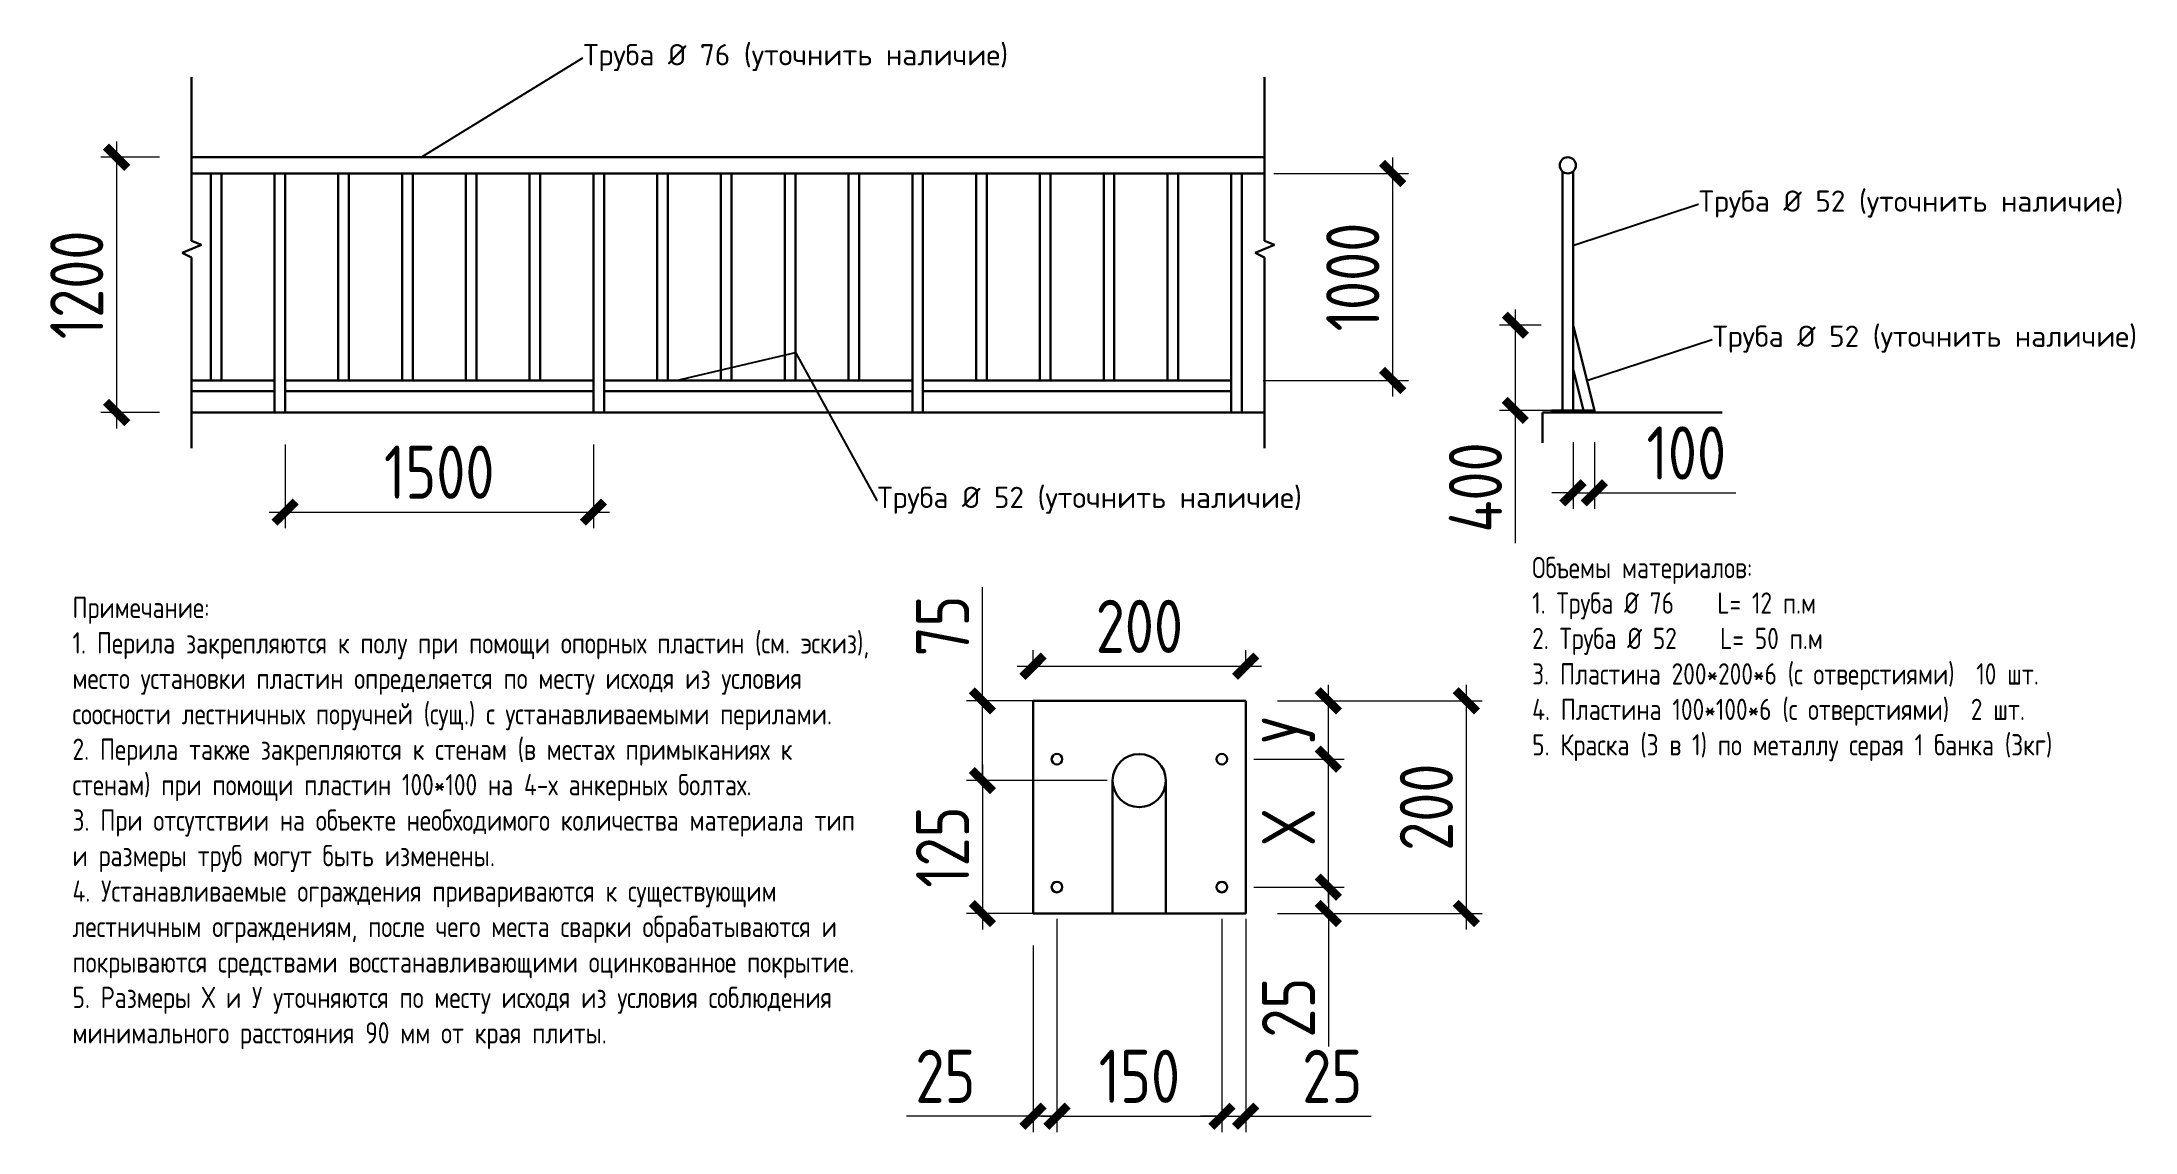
# Model space of a CAD drawing. Extents: x -965262 to 1142518, y -357520 to 71675.
# Drawn here: x -713429 to -703584, y -106259 to -101132 of the extents above; entities that cross this region are included whole.
import ezdxf
from ezdxf import colors
from ezdxf.entities.mleader import LeaderData, LeaderLine
from ezdxf.math import Vec2, Vec3

# ---------------------------------------------------------------- set-up
doc = ezdxf.new("R2010")
doc.units = 0
doc.header["$LTSCALE"] = 10
doc.layers.get('0').update_dxf_attribs({"linetype": 'CONTINUOUS', "lineweight": 30})
doc.layers.get('Defpoints').update_dxf_attribs({"linetype": 'CONTINUOUS'})
doc.styles.get("Standard").update_dxf_attribs({"font": 'isocpeur.ttf', "height": 300})
doc.styles.add('ГОСТ 2м', font='isocpeur.ttf', dxfattribs={"width": 0.8, "height": 250})
doc.dimstyles.new('ГОСТ 2м', dxfattribs={"dimtxt": 250, "dimasz": 100, "dimexe": 75, "dimexo": 150, "dimgap": 62.5, "dimtad": 1, "dimdec": 0, "dimtxsty": 'ГОСТ 2м', "dimblk": 'ARCHTICK', "dimcen": 150, "dimdle": 75, "dimclrd": 256, "dimclre": 256, "dimclrt": 256, "dimadec": 0, "dimazin": 0, "dimtfac": 1, "dimtdec": 0, "dimtmove": 0, "dimatfit": 3, "dimldrblk": 'OBLIQUE', "dimfxl": 1, "dimlwd": 15, "dimlwe": 15, "dimarcsym": 0})

msp = doc.modelspace()

# ---------------------------------------------------------------- texts
at = {"color": 6, "lineweight": 30, "char_height": 100, "attachment_point": 1, "style": 'ГОСТ 2м'}
for s, insert in [('Объемы материалов:\\P1. Труба %%C 76    L= 12 п.м\\P2. Труба %%C 52    L= 50 п.м\\P3. Пластина 200*200*6 (с отверстиями)  10 шт.\\P4. Пластина 100*100*6 (с отверстиями)  2 шт. \\P5. Краска (3 в 1) по металлу серая 1 банка (3кг) ', (-706419.6, -103554.2)), ('Примечание:\\P1. Перила закрепляются к полу при помощи опорных пластин (см. эскиз), место установки пластин определяется по месту исходя из условия соосности лестничных поручней (сущ.) с устанавливаемыми перилами.\\P2. Перила также закрепляются к стенам (в местах примыканиях к стенам) при помощи пластин 100*100 на 4-х анкерных болтах.\\P3. При отсутствии на объекте необходимого количества материала тип и размеры труб могут быть изменены.\\P4. Устанавливаемые ограждения привариваются к существующим лестничным ограждениям, после чего места сварки обрабатываются и покрываются средствами восстанавливающими оцинкованное покрытие.\\P5. Размеры Х и У уточняются по месту исходя из условия соблюдения минимального расстояния 90 мм от края плиты.', (-713284.8, -103741.8))]:
    msp.add_mtext_dynamic_manual_height_columns(s, width=3750.479, gutter_width=1250, heights=[0], dxfattribs=dict(at, insert=insert))

# ---------------------------------------------------------------- blocks, each defined once
blk = doc.blocks.new('_ArchTick')
at = {"color": 0, "linetype": 'ByBlock', "lineweight": 0, "const_width": 0.4}
blk.add_lwpolyline([(-0.5, -0.5), (0.5, 0.5)], dxfattribs=at)
blk = doc.blocks.new('*D2633')
at = {"lineweight": 15, "transparency": 16777216}
for p, q in [((-713077.3, -101599.9), (-713077.3, -102949.9)), ((-712875, -101674.9), (-713152.3, -101674.9)), ((-712875, -102874.9), (-713152.3, -102874.9))]:
    blk.add_line(p, q, dxfattribs=at)
at = {"layer": 'Defpoints', "color": 0, "lineweight": 30, "transparency": 16777216}
for p in [(-712725, -101674.9), (-713077.3, -102874.9), (-712725, -102874.9)]:
    blk.add_point(p, dxfattribs=at)
at = {"lineweight": 15, "transparency": 16777216, "xscale": 100, "yscale": 100, "zscale": 100}
for p, rotation in [((-713077.3, -101674.9), 90), ((-713077.3, -102874.9), 270)]:
    blk.add_blockref('_ArchTick', p, dxfattribs=dict(at, rotation=rotation))
at = {"lineweight": 30, "transparency": 16777216, "insert": (-713264.8, -102274.9), "char_height": 250, "attachment_point": 5, "rotation": 90, "style": 'ГОСТ 2м'}
blk.add_mtext('1200', dxfattribs=at)
blk = doc.blocks.new('_Oblique')
at = {"color": 0, "linetype": 'ByBlock', "lineweight": -2}
blk.add_line((-0.5, -0.5), (0.5, 0.5), dxfattribs=at)
blk = doc.blocks.new('*D2634')
at = {"lineweight": 15, "transparency": 16777216}
for p, q in [((-712284.8, -103024.9), (-712284.8, -103418.2)), ((-710834.8, -103024.9), (-710834.8, -103418.2)), ((-712359.8, -103343.2), (-710759.8, -103343.2))]:
    blk.add_line(p, q, dxfattribs=at)
at = {"layer": 'Defpoints', "color": 0, "lineweight": 30, "transparency": 16777216}
for p in [(-712284.8, -102874.9), (-710834.8, -102874.9), (-710834.8, -103343.2)]:
    blk.add_point(p, dxfattribs=at)
at = {"lineweight": 15, "transparency": 16777216, "xscale": 100, "yscale": 100, "zscale": 100, "rotation": 180}
blk.add_blockref('_ArchTick', (-712284.8, -103343.2), dxfattribs=at)
at = {"lineweight": 15, "transparency": 16777216, "xscale": 100, "yscale": 100, "zscale": 100}
blk.add_blockref('_ArchTick', (-710834.8, -103343.2), dxfattribs=at)
at = {"lineweight": 30, "transparency": 16777216, "insert": (-711559.8, -103155.7), "char_height": 250, "attachment_point": 5, "style": 'ГОСТ 2м'}
blk.add_mtext('1500', dxfattribs=at)
blk = doc.blocks.new('*D2635')
at = {"lineweight": 15, "transparency": 16777216}
for p, q in [((-706729.7, -104156), (-706729.7, -105306)), ((-707616.9, -104231), (-706654.7, -104231)), ((-707616.9, -105231), (-706654.7, -105231))]:
    blk.add_line(p, q, dxfattribs=at)
at = {"layer": 'Defpoints', "color": 0, "lineweight": 30, "transparency": 16777216}
for p in [(-707766.9, -104231), (-707766.9, -105231), (-706729.7, -105231)]:
    blk.add_point(p, dxfattribs=at)
at = {"lineweight": 15, "transparency": 16777216, "xscale": 100, "yscale": 100, "zscale": 100}
for p, rotation in [((-706729.7, -104231), 90), ((-706729.7, -105231), 270)]:
    blk.add_blockref('_ArchTick', p, dxfattribs=dict(at, rotation=rotation))
at = {"lineweight": 30, "transparency": 16777216, "insert": (-706917.2, -104731), "char_height": 250, "attachment_point": 5, "rotation": 90, "style": 'ГОСТ 2м'}
blk.add_mtext('200', dxfattribs=at)
blk = doc.blocks.new('*D2636')
at = {"lineweight": 15, "transparency": 16777216}
for p, q in [((-708766.9, -104081), (-708766.9, -103993.2)), ((-707766.9, -104081), (-707766.9, -103993.2)), ((-708841.9, -104068.2), (-707691.9, -104068.2))]:
    blk.add_line(p, q, dxfattribs=at)
at = {"layer": 'Defpoints', "color": 0, "lineweight": 30, "transparency": 16777216}
for p in [(-707766.9, -104068.2), (-708766.9, -104231), (-707766.9, -104231)]:
    blk.add_point(p, dxfattribs=at)
at = {"lineweight": 15, "transparency": 16777216, "xscale": 100, "yscale": 100, "zscale": 100, "rotation": 180}
blk.add_blockref('_ArchTick', (-708766.9, -104068.2), dxfattribs=at)
at = {"lineweight": 15, "transparency": 16777216, "xscale": 100, "yscale": 100, "zscale": 100}
blk.add_blockref('_ArchTick', (-707766.9, -104068.2), dxfattribs=at)
at = {"lineweight": 30, "transparency": 16777216, "insert": (-708266.9, -103880.7), "char_height": 250, "attachment_point": 5, "style": 'ГОСТ 2м'}
blk.add_mtext('200', dxfattribs=at)
blk = doc.blocks.new('*D2637')
at = {"lineweight": 15, "transparency": 16777216}
for p, q in [((-707075.7, -101675.9), (-707075.7, -102799.9)), ((-707634.8, -101750.9), (-707000.7, -101750.9)), ((-707684.8, -102724.9), (-707000.7, -102724.9))]:
    blk.add_line(p, q, dxfattribs=at)
at = {"layer": 'Defpoints', "color": 0, "lineweight": 30, "transparency": 16777216}
for p in [(-707784.8, -101750.9), (-707834.8, -102724.9), (-707075.7, -102724.9)]:
    blk.add_point(p, dxfattribs=at)
at = {"lineweight": 15, "transparency": 16777216, "xscale": 100, "yscale": 100, "zscale": 100}
for p, rotation in [((-707075.7, -101750.9), 90), ((-707075.7, -102724.9), 270)]:
    blk.add_blockref('_ArchTick', p, dxfattribs=dict(at, rotation=rotation))
at = {"lineweight": 30, "transparency": 16777216, "insert": (-707263.2, -102237.9), "char_height": 250, "attachment_point": 5, "rotation": 90, "style": 'ГОСТ 2м'}
blk.add_mtext('1000', dxfattribs=at)
blk = doc.blocks.new('*D2638')
at = {"lineweight": 15, "transparency": 16777216}
for p, q in [((-709005.1, -104231), (-709005.1, -103696)), ((-709005.1, -104606), (-709005.1, -104156)), ((-708416.9, -104231), (-709080.1, -104231)), ((-708417.9, -104606), (-709080.1, -104606))]:
    blk.add_line(p, q, dxfattribs=at)
at = {"layer": 'Defpoints', "color": 0, "lineweight": 30, "transparency": 16777216}
for p in [(-708266.9, -104231), (-709005.1, -104606), (-708267.9, -104606)]:
    blk.add_point(p, dxfattribs=at)
at = {"lineweight": 15, "transparency": 16777216, "xscale": 100, "yscale": 100, "zscale": 100}
for p, rotation in [((-709005.1, -104231), 90), ((-709005.1, -104606), 270)]:
    blk.add_blockref('_ArchTick', p, dxfattribs=dict(at, rotation=rotation))
at = {"lineweight": 30, "transparency": 16777216, "insert": (-709192.6, -103878.5), "char_height": 250, "attachment_point": 5, "rotation": 90, "style": 'ГОСТ 2м'}
blk.add_mtext('75', dxfattribs=at)
blk = doc.blocks.new('*D2639')
at = {"lineweight": 15, "transparency": 16777216}
for p, q in [((-709005.1, -104531), (-709005.1, -105306)), ((-708417.9, -104606), (-709080.1, -104606)), ((-708416.9, -105231), (-709080.1, -105231))]:
    blk.add_line(p, q, dxfattribs=at)
at = {"layer": 'Defpoints', "color": 0, "lineweight": 30, "transparency": 16777216}
for p in [(-708267.9, -104606), (-709005.1, -105231), (-708266.9, -105231)]:
    blk.add_point(p, dxfattribs=at)
at = {"lineweight": 15, "transparency": 16777216, "xscale": 100, "yscale": 100, "zscale": 100}
for p, rotation in [((-709005.1, -104606), 90), ((-709005.1, -105231), 270)]:
    blk.add_blockref('_ArchTick', p, dxfattribs=dict(at, rotation=rotation))
at = {"lineweight": 30, "transparency": 16777216, "insert": (-709192.6, -104918.5), "char_height": 250, "attachment_point": 5, "rotation": 90, "style": 'ГОСТ 2м'}
blk.add_mtext('125', dxfattribs=at)
blk = doc.blocks.new('*D2640')
at = {"lineweight": 15, "transparency": 16777216}
for p, q in [((-707378.1, -105106.7), (-707378.1, -105006.7)), ((-707729, -105106.7), (-707303.1, -105106.7)), ((-707378.1, -105106.7), (-707378.1, -105231)), ((-707616.9, -105231), (-707303.1, -105231)), ((-707378.1, -105231), (-707378.1, -105856))]:
    blk.add_line(p, q, dxfattribs=at)
at = {"layer": 'Defpoints', "color": 0, "lineweight": 30, "transparency": 16777216}
for p in [(-707879, -105106.7), (-707378.1, -105106.7), (-707766.9, -105231)]:
    blk.add_point(p, dxfattribs=at)
at = {"lineweight": 15, "transparency": 16777216, "xscale": 100, "yscale": 100, "zscale": 100}
for p, rotation in [((-707378.1, -105106.7), 270), ((-707378.1, -105231), 90)]:
    blk.add_blockref('_ArchTick', p, dxfattribs=dict(at, rotation=rotation))
at = {"lineweight": 30, "transparency": 16777216, "insert": (-707565.6, -105673.5), "char_height": 250, "attachment_point": 5, "rotation": 90, "style": 'ГОСТ 2м'}
blk.add_mtext('25', dxfattribs=at)
blk = doc.blocks.new('*D2641')
at = {"lineweight": 15, "transparency": 16777216}
for p, q in [((-707378.1, -105181.7), (-707378.1, -104430.3)), ((-707729, -104505.3), (-707303.1, -104505.3)), ((-707729, -105106.7), (-707303.1, -105106.7))]:
    blk.add_line(p, q, dxfattribs=at)
at = {"layer": 'Defpoints', "color": 0, "lineweight": 30, "transparency": 16777216}
for p in [(-707879, -104505.3), (-707378.1, -104505.3), (-707879, -105106.7)]:
    blk.add_point(p, dxfattribs=at)
at = {"lineweight": 15, "transparency": 16777216, "xscale": 100, "yscale": 100, "zscale": 100}
for p, rotation in [((-707378.1, -104505.3), 90), ((-707378.1, -105106.7), 270)]:
    blk.add_blockref('_ArchTick', p, dxfattribs=dict(at, rotation=rotation))
at = {"lineweight": 30, "transparency": 16777216, "insert": (-707565.6, -104825.2), "char_height": 250, "attachment_point": 5, "rotation": 90, "style": 'ГОСТ 2м'}
blk.add_mtext('Х', dxfattribs=at)
blk = doc.blocks.new('*D2642')
at = {"lineweight": 15, "transparency": 16777216}
for p, q in [((-707378.1, -104580.3), (-707378.1, -104156)), ((-707616.9, -104231), (-707303.1, -104231)), ((-707729, -104505.3), (-707303.1, -104505.3))]:
    blk.add_line(p, q, dxfattribs=at)
at = {"layer": 'Defpoints', "color": 0, "lineweight": 30, "transparency": 16777216}
for p in [(-707766.9, -104231), (-707378.1, -104231), (-707879, -104505.3)]:
    blk.add_point(p, dxfattribs=at)
at = {"lineweight": 15, "transparency": 16777216, "xscale": 100, "yscale": 100, "zscale": 100}
for p, rotation in [((-707378.1, -104231), 90), ((-707378.1, -104505.3), 270)]:
    blk.add_blockref('_ArchTick', p, dxfattribs=dict(at, rotation=rotation))
at = {"lineweight": 30, "transparency": 16777216, "insert": (-707565.6, -104368.1), "char_height": 250, "attachment_point": 5, "rotation": 90, "style": 'ГОСТ 2м'}
blk.add_mtext('У', dxfattribs=at)
blk = doc.blocks.new('*D2643')
at = {"lineweight": 15, "transparency": 16777216}
for p, q in [((-708654.8, -105256.7), (-708654.8, -106259)), ((-708766.9, -105381), (-708766.9, -106259)), ((-708766.9, -106184), (-709361.9, -106184)), ((-708654.8, -106184), (-708766.9, -106184)), ((-708654.8, -106184), (-708554.8, -106184))]:
    blk.add_line(p, q, dxfattribs=at)
at = {"layer": 'Defpoints', "color": 0, "lineweight": 30, "transparency": 16777216}
for p in [(-708654.8, -105106.7), (-708766.9, -105231), (-708654.8, -106184)]:
    blk.add_point(p, dxfattribs=at)
at = {"lineweight": 15, "transparency": 16777216, "xscale": 100, "yscale": 100, "zscale": 100}
blk.add_blockref('_ArchTick', (-708766.9, -106184), dxfattribs=at)
at = {"lineweight": 15, "transparency": 16777216, "xscale": 100, "yscale": 100, "zscale": 100, "rotation": 180}
blk.add_blockref('_ArchTick', (-708654.8, -106184), dxfattribs=at)
at = {"lineweight": 30, "transparency": 16777216, "insert": (-709179.4, -105996.5), "char_height": 250, "attachment_point": 5, "style": 'ГОСТ 2м'}
blk.add_mtext('25', dxfattribs=at)
blk = doc.blocks.new('*D2644')
at = {"lineweight": 15, "transparency": 16777216}
for p, q in [((-708654.8, -105256.7), (-708654.8, -106259)), ((-707879, -105256.7), (-707879, -106259)), ((-708729.8, -106184), (-707804, -106184))]:
    blk.add_line(p, q, dxfattribs=at)
at = {"layer": 'Defpoints', "color": 0, "lineweight": 30, "transparency": 16777216}
for p in [(-708654.8, -105106.7), (-707879, -105106.7), (-707879, -106184)]:
    blk.add_point(p, dxfattribs=at)
at = {"lineweight": 15, "transparency": 16777216, "xscale": 100, "yscale": 100, "zscale": 100, "rotation": 180}
blk.add_blockref('_ArchTick', (-708654.8, -106184), dxfattribs=at)
at = {"lineweight": 15, "transparency": 16777216, "xscale": 100, "yscale": 100, "zscale": 100}
blk.add_blockref('_ArchTick', (-707879, -106184), dxfattribs=at)
at = {"lineweight": 30, "transparency": 16777216, "insert": (-708266.9, -105996.5), "char_height": 250, "attachment_point": 5, "style": 'ГОСТ 2м'}
blk.add_mtext('150', dxfattribs=at)
blk = doc.blocks.new('*D2645')
at = {"lineweight": 15, "transparency": 16777216}
for p, q in [((-707879, -105256.7), (-707879, -106259)), ((-707766.9, -105256.7), (-707766.9, -106259)), ((-707879, -106184), (-707979, -106184)), ((-707879, -106184), (-707766.9, -106184)), ((-707766.9, -106184), (-707177.3, -106184))]:
    blk.add_line(p, q, dxfattribs=at)
at = {"layer": 'Defpoints', "color": 0, "lineweight": 30, "transparency": 16777216}
for p in [(-707879, -105106.7), (-707766.9, -105106.7), (-707766.9, -106184)]:
    blk.add_point(p, dxfattribs=at)
at = {"lineweight": 15, "transparency": 16777216, "xscale": 100, "yscale": 100, "zscale": 100}
blk.add_blockref('_ArchTick', (-707879, -106184), dxfattribs=at)
at = {"lineweight": 15, "transparency": 16777216, "xscale": 100, "yscale": 100, "zscale": 100, "rotation": 180}
blk.add_blockref('_ArchTick', (-707766.9, -106184), dxfattribs=at)
at = {"lineweight": 30, "transparency": 16777216, "insert": (-707359.8, -105996.5), "char_height": 250, "attachment_point": 5, "style": 'ГОСТ 2м'}
blk.add_mtext('25', dxfattribs=at)
blk = doc.blocks.new('*D2646')
at = {"lineweight": 15, "transparency": 16777216}
for p, q in [((-706498.8, -102389.9), (-706498.8, -102864.9)), ((-706377, -102464.9), (-706573.8, -102464.9)), ((-706328.5, -102864.9), (-706573.8, -102864.9)), ((-706498.8, -102864.9), (-706498.8, -103489.9))]:
    blk.add_line(p, q, dxfattribs=at)
at = {"layer": 'Defpoints', "color": 0, "lineweight": 30, "transparency": 16777216}
for p in [(-706227, -102464.9), (-706498.8, -102864.9), (-706178.5, -102864.9)]:
    blk.add_point(p, dxfattribs=at)
at = {"lineweight": 15, "transparency": 16777216, "xscale": 100, "yscale": 100, "zscale": 100}
for p, rotation in [((-706498.8, -102464.9), 90), ((-706498.8, -102864.9), 270)]:
    blk.add_blockref('_ArchTick', p, dxfattribs=dict(at, rotation=rotation))
at = {"lineweight": 30, "transparency": 16777216, "insert": (-706686.3, -103227.4), "char_height": 250, "attachment_point": 5, "rotation": 90, "style": 'ГОСТ 2м'}
blk.add_mtext('400', dxfattribs=at)
blk = doc.blocks.new('*D2647')
at = {"lineweight": 15, "transparency": 16777216}
for p, q in [((-706227, -103014.9), (-706227, -103327.9)), ((-706127, -103014.9), (-706127, -103327.9)), ((-706227, -103252.9), (-706327, -103252.9)), ((-706227, -103252.9), (-706127, -103252.9)), ((-706127, -103252.9), (-705462, -103252.9))]:
    blk.add_line(p, q, dxfattribs=at)
at = {"layer": 'Defpoints', "color": 0, "lineweight": 30, "transparency": 16777216}
for p in [(-706227, -102864.9), (-706127, -102864.9), (-706127, -103252.9)]:
    blk.add_point(p, dxfattribs=at)
at = {"lineweight": 15, "transparency": 16777216, "xscale": 100, "yscale": 100, "zscale": 100}
blk.add_blockref('_ArchTick', (-706227, -103252.9), dxfattribs=at)
at = {"lineweight": 15, "transparency": 16777216, "xscale": 100, "yscale": 100, "zscale": 100, "rotation": 180}
blk.add_blockref('_ArchTick', (-706127, -103252.9), dxfattribs=at)
at = {"lineweight": 30, "transparency": 16777216, "insert": (-705694.5, -103065.4), "char_height": 250, "attachment_point": 5, "style": 'ГОСТ 2м'}
blk.add_mtext('100', dxfattribs=at)

# ---------------------------------------------------------------- dimensions: what is measured, and where the dimension line sits
at = {"color": 6, "lineweight": 30}
for base, p1, p2, picture, middle in [((-713077.3, -102874.9), (-712725, -101674.9), (-712725, -102874.9), '*D2633', (-713264.8, -102274.9)), ((-706498.8, -102864.9), (-706227, -102464.9), (-706178.5, -102864.9), '*D2646', (-706686.3, -103227.4))]:
    dim = msp.add_linear_dim(base=base, p1=p1, p2=p2, angle=90, dimstyle='ГОСТ 2м', dxfattribs=at)
    dim.commit()
    dim.dimension.update_dxf_attribs({"geometry": picture, "text_midpoint": middle})
for base, p1, p2, text, picture, middle in [((-707075.7, -102724.9), (-707784.8, -101750.9), (-707834.8, -102724.9), '1000', '*D2637', (-707263.2, -102237.9)), ((-707378.1, -104231), (-707879, -104505.3), (-707766.9, -104231), 'У', '*D2642', (-707565.6, -104368.1)), ((-706729.7, -105231), (-707766.9, -104231), (-707766.9, -105231), '200', '*D2635', (-706917.2, -104731)), ((-709005.1, -105231), (-708267.9, -104606), (-708266.9, -105231), '125', '*D2639', (-709192.6, -104918.5))]:
    dim = msp.add_linear_dim(base=base, p1=p1, p2=p2, angle=90, text=text, dimstyle='ГОСТ 2м', dxfattribs=at)
    dim.commit()
    dim.dimension.update_dxf_attribs({"geometry": picture, "text_midpoint": middle})
for base, p1, p2, text, picture, middle in [((-710834.8, -103343.2), (-712284.8, -102874.9), (-710834.8, -102874.9), '1500', '*D2634', (-711559.8, -103155.7)), ((-707766.9, -104068.2), (-708766.9, -104231), (-707766.9, -104231), '200', '*D2636', (-708266.9, -103880.7)), ((-707879, -106184), (-708654.8, -105106.7), (-707879, -105106.7), '150', '*D2644', (-708266.9, -105996.5))]:
    dim = msp.add_linear_dim(base=base, p1=p1, p2=p2, text=text, dimstyle='ГОСТ 2м', dxfattribs=at)
    dim.commit()
    dim.dimension.update_dxf_attribs({"geometry": picture, "text_midpoint": middle})
dim = msp.add_linear_dim(base=(-706127, -103252.9), p1=(-706227, -102864.9), p2=(-706127, -102864.9), dimstyle='ГОСТ 2м', dxfattribs=at)
dim.commit()
dim.dimension.update_dxf_attribs({"geometry": '*D2647', "text_midpoint": (-705694.5, -103065.4)})
for base, p1, p2, text, picture, middle in [((-709005.1, -104606), (-708266.9, -104231), (-708267.9, -104606), '75', '*D2638', (-709005.1, -103878.5)), ((-707378.1, -104505.3), (-707879, -105106.7), (-707879, -104505.3), 'Х', '*D2641', (-707378.1, -104825.2)), ((-707378.1, -105106.7), (-707766.9, -105231), (-707879, -105106.7), '25', '*D2640', (-707378.1, -105673.5))]:
    dim = msp.add_linear_dim(base=base, p1=p1, p2=p2, angle=90, text=text, dimstyle='ГОСТ 2м', dxfattribs=at)
    dim.commit()
    dim.dimension.update_dxf_attribs({"geometry": picture, "text_midpoint": middle, "dimtype": 160})
for base, p1, p2, picture, middle in [((-708654.8, -106184), (-708766.9, -105231), (-708654.8, -105106.7), '*D2643', (-709179.4, -106184)), ((-707766.9, -106184), (-707879, -105106.7), (-707766.9, -105106.7), '*D2645', (-707359.8, -106184))]:
    dim = msp.add_linear_dim(base=base, p1=p1, p2=p2, text='25', dimstyle='ГОСТ 2м', dxfattribs=at)
    dim.commit()
    dim.dimension.update_dxf_attribs({"geometry": picture, "text_midpoint": middle, "dimtype": 160})

# ---------------------------------------------------------------- linework, layer by layer
at = {"color": 6, "lineweight": 30}
for p, q in [((-712725, -101298.5), (-712725, -102067.9)), ((-707678.3, -101298.5), (-707678.3, -102067.9)), ((-706277, -102864.9), (-706277, -101741.5)), ((-706227, -102864.9), (-706227, -101741.5)), ((-712678.4, -102087.3), (-712768.4, -102124.4)), ((-712725, -102067.9), (-712678.4, -102087.3)), ((-707631.7, -102087.3), (-707721.7, -102124.4)), ((-707678.3, -102067.9), (-707631.7, -102087.3)), ((-712768.4, -102124.4), (-712725, -102145.8)), ((-712725, -102145.8), (-712725, -103043)), ((-707721.7, -102124.4), (-707678.3, -102145.8)), ((-707678.3, -102145.8), (-707678.3, -103043)), ((-706227, -102464.9), (-706127, -102864.9)), ((-706227, -102671.1), (-706178.5, -102864.9)), ((-707678.3, -102874.9), (-712725, -102874.9)), ((-706371.2, -102874.9), (-705525.8, -102874.9)), ((-706371.2, -102874.9), (-706371.2, -103017)), ((-708766.9, -104231), (-707766.9, -104231)), ((-708766.9, -104231), (-708766.9, -105231)), ((-707766.9, -104231), (-707766.9, -105231)), ((-708392.9, -104606), (-708392.9, -105231)), ((-708142.9, -104606), (-708142.9, -105231)), ((-707766.9, -105231), (-708766.9, -105231))]:
    msp.add_line(p, q, dxfattribs=at)
at = {"color": 0, "lineweight": 30}
for p, q in [((-712725, -101674.9), (-707678.3, -101674.9)), ((-712725, -101750.9), (-707678.3, -101750.9)), ((-712634.8, -101750.9), (-712634.8, -102724.9)), ((-712584.8, -101750.9), (-712584.8, -102724.9)), ((-712334.8, -101750.9), (-712334.8, -102874.9)), ((-712284.8, -101750.9), (-712284.8, -102874.9)), ((-712034.8, -101750.9), (-712034.8, -102724.9)), ((-711984.8, -101750.9), (-711984.8, -102724.9)), ((-711734.8, -101750.9), (-711734.8, -102724.9)), ((-711684.8, -101750.9), (-711684.8, -102724.9)), ((-711434.8, -101750.9), (-711434.8, -102724.9)), ((-711384.8, -101750.9), (-711384.8, -102724.9)), ((-711134.8, -101750.9), (-711134.8, -102724.9)), ((-711084.8, -101750.9), (-711084.8, -102724.9)), ((-710834.8, -101750.9), (-710834.8, -102874.9)), ((-710784.8, -101750.9), (-710784.8, -102874.9)), ((-710534.8, -101750.9), (-710534.8, -102724.9)), ((-710484.8, -101750.9), (-710484.8, -102724.9)), ((-710234.8, -101750.9), (-710234.8, -102724.9)), ((-710184.8, -101750.9), (-710184.8, -102724.9)), ((-709934.8, -101750.9), (-709934.8, -102724.9)), ((-709884.8, -101750.9), (-709884.8, -102724.9)), ((-709634.8, -101750.9), (-709634.8, -102724.9)), ((-709584.8, -101750.9), (-709584.8, -102724.9)), ((-709334.8, -101750.9), (-709334.8, -102874.9)), ((-709284.8, -101750.9), (-709284.8, -102874.9)), ((-709034.8, -101750.9), (-709034.8, -102724.9)), ((-708984.8, -101750.9), (-708984.8, -102724.9)), ((-708734.8, -101750.9), (-708734.8, -102724.9)), ((-708684.8, -101750.9), (-708684.8, -102724.9)), ((-708434.8, -101750.9), (-708434.8, -102724.9)), ((-708384.8, -101750.9), (-708384.8, -102724.9)), ((-708134.8, -101750.9), (-708134.8, -102724.9)), ((-708084.8, -101750.9), (-708084.8, -102724.9)), ((-707834.8, -101750.9), (-707834.8, -102874.9)), ((-707784.8, -101750.9), (-707784.8, -102874.9)), ((-712725, -102724.9), (-712334.8, -102724.9)), ((-712725, -102774.9), (-712334.8, -102774.9)), ((-712284.8, -102724.9), (-710834.8, -102724.9)), ((-712284.8, -102774.9), (-710834.8, -102774.9)), ((-710784.8, -102724.9), (-709334.8, -102724.9)), ((-710784.8, -102774.9), (-709334.8, -102774.9)), ((-709284.8, -102724.9), (-707834.8, -102724.9)), ((-709284.8, -102774.9), (-707834.8, -102774.9))]:
    msp.add_line(p, q, dxfattribs=at)
at = {"color": 6, "lineweight": 30}
msp.add_lwpolyline([(-706327, -102864.9), (-706127, -102864.9), (-706127, -102874.9), (-706327, -102874.9)], close=True, dxfattribs=at)
for centre, radius in [((-706252, -101712.9), 38), ((-708654.8, -104505.3), 25), ((-708267.9, -104606), 125), ((-707879, -104505.3), 25), ((-708654.8, -105106.7), 25), ((-707879, -105106.7), 25)]:
    msp.add_circle(centre, radius, dxfattribs=at)

msp.set_redraw_order([(e.dxf.handle, doc.entitydb.next_handle()) for e in msp.query("TEXT MTEXT ATTDEF DIMENSION ARC_DIMENSION")])  # texts and dimensions are drawn at this point

# ---------------------------------------------------------------- leaders
ml = msp.add_multileader_mtext('Standard', dxfattribs=at)
ml.set_content('Труба %%C 76 (уточнить наличие)', color=6)
ml.set_leader_properties()
ml.build(insert=Vec2(0, 0))
ml.multileader.update_dxf_attribs({"text_right_attachment_type": 6, "dogleg_length": 0.36})
ctx = ml.context
ctx.base_point, ctx.char_height, ctx.plane_origin = Vec3(-710883.9, -101207.7), 100, Vec3(-711645.7, -101674.9)
ctx.right_attachment = 6
notes = []
notes.append((ctx, [(0, (1, 1, 0), (-710884.2, -101207.7), (1, 0), 0.36, [(0, [(-711645.7, -101674.9)], 0, [])])]))
ctx.mtext.insert, ctx.mtext.flow_direction = Vec3(-710881.9, -101142.7), 5
ml = msp.add_multileader_mtext('Standard', dxfattribs=at)
ml.set_content('Труба %%C 52 (уточнить наличие)', color=6)
ml.set_leader_properties()
ml.build(insert=Vec2(0, 0))
ml.multileader.update_dxf_attribs({"text_right_attachment_type": 6, "dogleg_length": 0.36})
ctx = ml.context
ctx.base_point, ctx.char_height, ctx.plane_origin = Vec3(-705637.7, -101896), 100, Vec3(-706399.5, -102363.2)
ctx.right_attachment = 6
notes.append((ctx, [(0, (1, 1, 0), (-705638.1, -101896), (1, 0), 0.36, [(0, [(-706227, -102089.1)], 0, [])])]))
ctx.mtext.insert, ctx.mtext.flow_direction = Vec3(-705635.7, -101831), 5
ml = msp.add_multileader_mtext('Standard', dxfattribs=at)
ml.set_content('Труба %%C 52 (уточнить наличие)', color=6)
ml.set_leader_properties()
ml.build(insert=Vec2(0, 0))
ml.multileader.update_dxf_attribs({"text_right_attachment_type": 6, "dogleg_length": 0.36})
ctx = ml.context
ctx.base_point, ctx.char_height, ctx.plane_origin = Vec3(-705572.8, -102531.3), 100, Vec3(-706334.6, -102998.5)
ctx.right_attachment = 6
notes.append((ctx, [(0, (1, 1, 0), (-705573.2, -102531.3), (1, 0), 0.36, [(0, [(-706162.1, -102724.4)], 0, [])])]))
ctx.mtext.insert, ctx.mtext.flow_direction = Vec3(-705570.8, -102466.3), 5
ml = msp.add_multileader_mtext('Standard', dxfattribs=at)
ml.set_content('Труба %%C 52 (уточнить наличие)', color=6)
ml.set_leader_properties()
ml.build(insert=Vec2(0, 0))
ml.multileader.update_dxf_attribs({"text_right_attachment_type": 6, "dogleg_length": 0.36})
ctx = ml.context
ctx.base_point, ctx.char_height, ctx.plane_origin = Vec3(-709501, -103289.1), 100, Vec3(-710262.8, -103756.3)
ctx.right_attachment = 6
notes.append((ctx, [(0, (1, 1, 0), (-709501.3, -103289.1), (1, 0), 0.36, [(1, [(-710449.4, -102724.9), (-709884.8, -102592.2)], 0, [])])]))
ctx.mtext.insert, ctx.mtext.flow_direction = Vec3(-709499, -103224.1), 5
for ctx, leaders in notes:
    for number, flags, end, landing, length, lines in leaders:
        leader = LeaderData()
        leader.index, (leader.has_last_leader_line, leader.has_dogleg_vector, leader.attachment_direction) = number, flags
        leader.last_leader_point, leader.dogleg_vector, leader.dogleg_length = Vec3(end), Vec3(landing), length
        for number, points, colour, breaks in lines:
            line = LeaderLine()
            line.index, line.vertices, line.color, line.breaks = number, Vec3.list(points), colors.encode_raw_color(colour), breaks
            leader.lines.append(line)
        ctx.leaders.append(leader)

doc.saveas('drawing.dxf')
